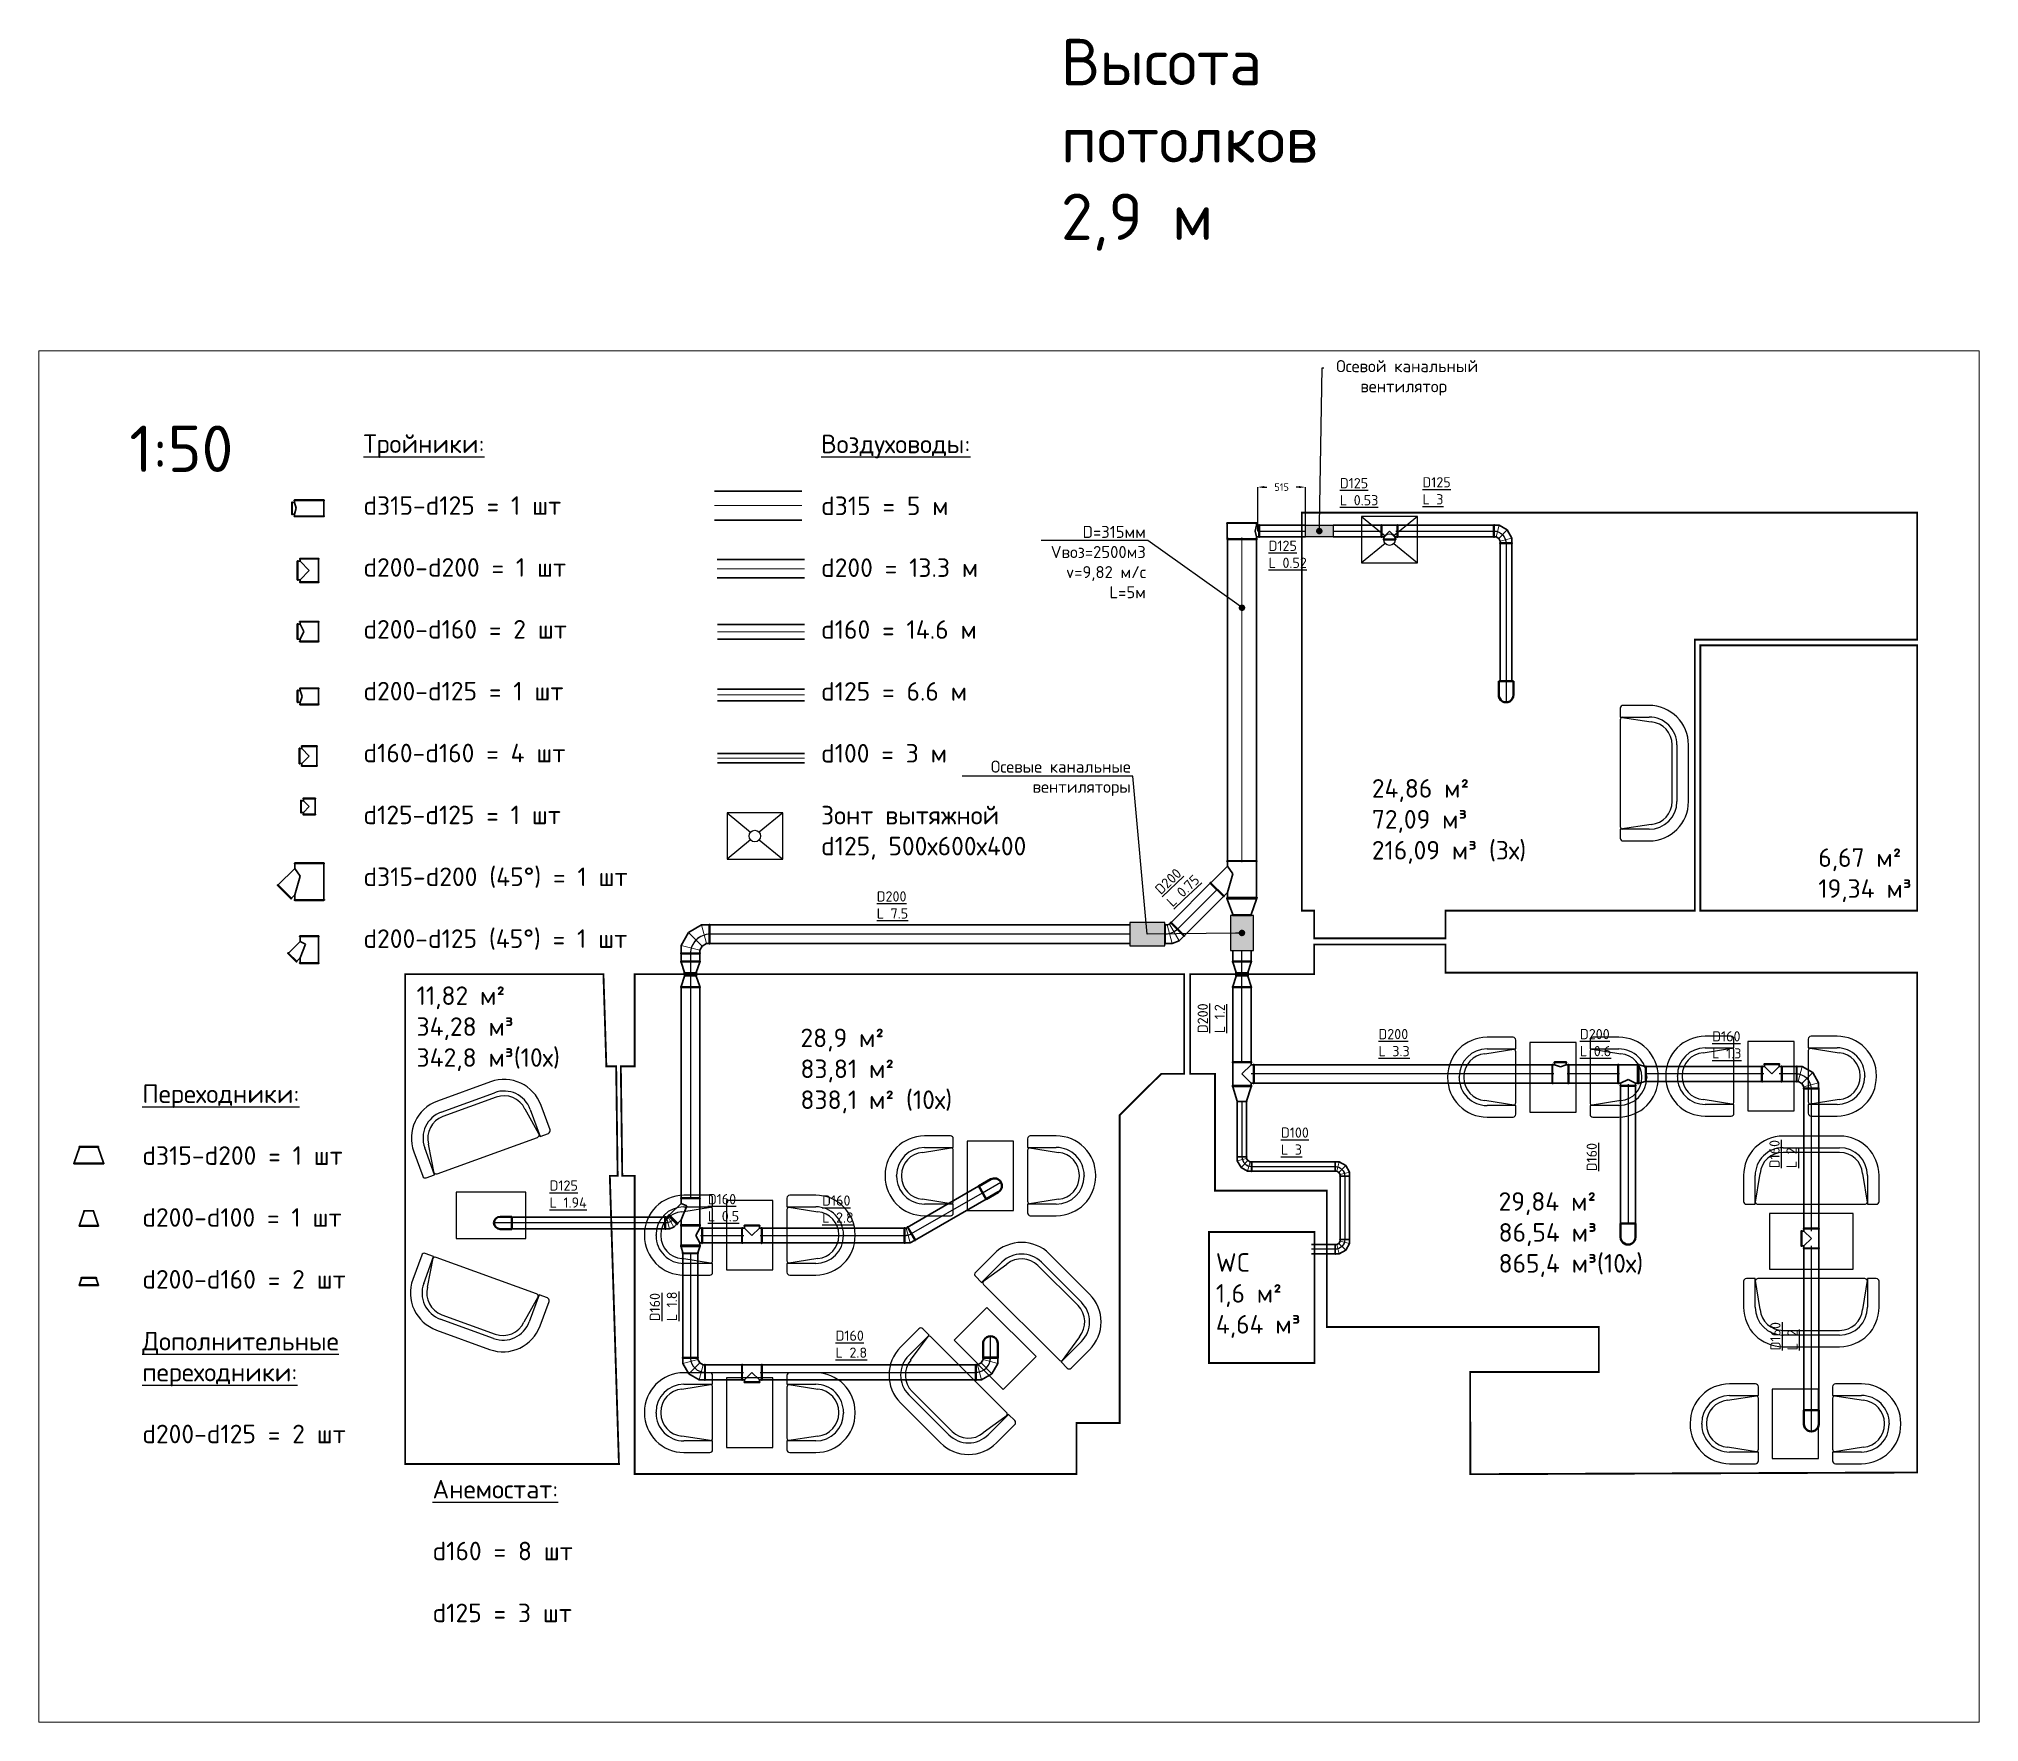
# Paper-space layout 'Вытяжка' of a CAD drawing. Header units: metres. Extents: x 0 to 418, y 0 to 363.
# The model-space entities are those that its viewports show. They can reach past a viewport. Long polylines and large blocks are cut down to what shows.
import ezdxf
from ezdxf import colors
from ezdxf.entities.mleader import LeaderData, LeaderLine
from ezdxf.math import Vec2, Vec3

# ---------------------------------------------------------------- set-up
doc = ezdxf.new("R2010")
doc.units = ezdxf.units.M
doc.linetypes.add('CENTER', pattern=[2, 1.25, -0.25, 0.25, -0.25])
for name, color, linetype, lineweight in [('Fasonina KRUGLIE', 152, 'Continuous', 9), ('OV', 7, 'Continuous', 9), ('Вытяжка', 152, 'Continuous', 50)]:
    doc.layers.add(name, color=color, linetype=linetype, lineweight=lineweight)
for name, color, linetype in [('RV_Мягкая мебель', 7, 'Continuous'), ('RV_Пвышенные', 65, 'Continuous'), ('RV_Размеры', 7, 'Continuous'), ('RV_Столы', 7, 'Continuous'), ('Стены', 252, 'Continuous')]:
    doc.layers.add(name, color=color, linetype=linetype)
doc.styles.add('Роман', font='isocpeur.ttf', dxfattribs={"height": 80})
doc.dimstyles.new('Роман', dxfattribs={"dimtxt": 130, "dimasz": 100, "dimexe": 0.18, "dimexo": 0.0625, "dimgap": 100, "dimtad": 0, "dimtih": 1, "dimtoh": 1, "dimdec": 0, "dimzin": 0, "dimdsep": 46, "dimtxsty": 'Роман', "dimcen": 0.09, "dimadec": 0, "dimazin": 0, "dimtfac": 1, "dimtdec": 0, "dimtofl": 0, "dimtmove": 0, "dimatfit": 3, "dimfxl": 1, "dimtolj": 1, "dimtzin": 0, "dimarcsym": 0})

psp = doc.layouts.new('Вытяжка')

# ---------------------------------------------------------------- texts
at = {"char_height": 10, "attachment_point": 1, "style": 'Роман'}
for s, insert in [('Высота потолков 2,9 м', (220.26, 362.86)), ('1:50', (19.52, 279.5))]:
    psp.add_mtext_dynamic_manual_height_columns(s, width=71.6157, gutter_width=650, heights=[0], dxfattribs=dict(at, insert=insert))

msp = doc.modelspace()

# ---------------------------------------------------------------- texts
at = {"layer": 'RV_Пвышенные', "color": 0, "char_height": 200, "attachment_point": 1, "style": 'Роман'}
for s, width, insert in [('{\\fISOCPEUR|b1|i0|c204|p34;\\LТройники:\\P}\\Pd315-d125 = 1 шт\\P\\Pd200-d200 = 1 шт\\P\\Pd200-d160 = 2 шт\\P\\Pd200-d125 = 1 шт\\P\\Pd160-d160 = 4 шт\\P\\Pd125-d125 = 1 шт\\P\\Pd315-d200 (45%%D) = 1 шт\\P\\Pd200-d125 (45%%D) = 1 шт', 3305.311885, (1044.8633, -20507.6681)), ('{\\fISOCPEUR|b1|i0|c204|p34;\\LВоздуховоды:\\P}\\Pd315 = 5 м\\P\\Pd200 = 13.3 м\\P\\Pd160 = 14.6 м\\P\\Pd125 = 6.6 м\\P\\Pd100 = 3 м\\P\\PЗонт вытяжной\\Pd125, 500х600х400', 2713.546817, (5975.6003, -20510.3588)), ('24,86 м²\\P72,09 м³\\P216,09 м³ (3х)', 1981.252638, (11909.7152, -24222.5647)), ('6,67 м²\\P19,34 м³', 966.584205, (16719.6894, -24969.0126)), ('11,82 м²\\P34,28 м³\\P342,8 м³(10х)', 1636.940686, (1617.5542, -26456.7017)), ('28,9 м²\\P83,81 м²\\P838,1 м² (10х)', 1859.954247, (5753.6624, -26911.4829)), ('{\\fISOCPEUR|b1|i0|c204|p34;\\LПереходники:\\P}\\Pd315-d200 = 1 шт\\P\\Pd200-d100 = 1 шт\\P\\Pd200-d160 = 2 шт\\P\\P{\\LДополнительные переходники:\\P}\\Pd200-d125 = 2 шт', 3305.311885, (-1337.3802, -27513.2718)), ('29,84 м²\\P86,54 м³\\P865,4 м³(10х)', 1740.820619, (13275.1458, -28675.0036)), ('WC\\P1,6 м²\\P4,64 м³', 1008.888809, (10228.9597, -29332.0526)), ('{\\fISOCPEUR|b1|i0|c204|p34;\\LАнемостат:\\P}\\Pd160 = 8 шт\\P\\Pd125 = 3 шт', 3305.311885, (1789.2555, -31775.5623))]:
    msp.add_mtext_dynamic_manual_height_columns(s, width=width, gutter_width=500, heights=[0], dxfattribs=dict(at, insert=insert))
at = {"layer": 'RV_Пвышенные', "color": 155, "true_color": 0x2c72b5, "char_height": 110, "attachment_point": 1, "style": 'Роман'}
for s, insert in [('{\\fISOCPEUR|b1|i0|c204|p34;\\LD125\\PL 0.53}', (11565.0549, -20978.268)), ('{\\fISOCPEUR|b1|i0|c204|p34;\\LD125\\PL 3}', (12454.6837, -20968.6009)), ('{\\fISOCPEUR|b1|i0|c204|p34;\\LD200\\PL 7.5}', (6575.228, -25432.3205)), ('{\\fISOCPEUR|b1|i0|c204|p34;\\LD200\\PL 3.3}', (11980.9316, -26916.1073)), ('{\\fISOCPEUR|b1|i0|c204|p34;\\LD200\\PL 0.6}', (14151.5807, -26916.1073)), ('{\\fISOCPEUR|b1|i0|c204|p34;\\LD160\\PL 1.3}', (15577.0036, -26940.0056)), ('{\\fISOCPEUR|b1|i0|c204|p34;\\LD100\\PL 3}', (10930.6165, -27977.2157)), ('{\\fISOCPEUR|b1|i0|c204|p34;\\LD125\\PL 1.94}', (3050.687, -28548.1125)), ('{\\fISOCPEUR|b1|i0|c204|p34;\\LD160\\PL 0.5}', (4756.0507, -28695.1076)), ('{\\fISOCPEUR|b1|i0|c204|p34;\\LD160\\PL 2.8}', (5987.4516, -28709.8682)), ('{\\fISOCPEUR|b1|i0|c204|p34;\\LD160\\PL 2.8}', (6131.977, -30166.0828))]:
    msp.add_mtext_dynamic_manual_height_columns(s, width=2713.546817, gutter_width=500, heights=[0], dxfattribs=dict(at, insert=insert))
for s, insert, rotation in [('{\\fISOCPEUR|b1|i0|c204|p34;\\LD200\\PL 0.75}', (9560.6286, -25394.2819), 43.36002945), ('{\\fISOCPEUR|b1|i0|c204|p34;\\LD200\\PL 1.2}', (10032.6978, -26960.3245), 90), ('{\\fISOCPEUR|b1|i0|c204|p34;\\LD160}', (14224.0324, -28448.8973), 90), ('{\\fISOCPEUR|b1|i0|c204|p34;\\LD160\\PL 2}', (16192.9599, -28416.6161), 90), ('{\\fISOCPEUR|b1|i0|c204|p34;\\LD160\\PL 1.8}', (4129.8434, -30065.7102), 90), ('{\\fISOCPEUR|b1|i0|c204|p34;\\LD160\\PL 2}', (16202.9552, -30379.3443), 90)]:
    msp.add_mtext_dynamic_manual_height_columns(s, width=2713.546817, gutter_width=500, heights=[0], dxfattribs=dict(at, insert=insert, rotation=rotation))

# ---------------------------------------------------------------- blocks, each defined once
blk = doc.blocks.new('*U694')
at = {"layer": 'RV_Мягкая мебель'}
for p, q in [((-730, -180), (-730, -460)), ((-605, -150), (-700, -150)), ((-553, -483), (-605, -150)), ((-605, -460), (-605, -150)), ((605, -150), (553, -483)), ((700, -150), (605, -150)), ((605, -150), (605, -460)), ((730, -460), (730, -180)), ((305, -760), (-305, -760)), ((-305, -885), (305, -885))]:
    blk.add_line(p, q, dxfattribs=at)
blk.add_lwpolyline([(603, -170, 0.315615), (575, -150), (-575, -150, 0.315615), (-603, -170)], format="xyb", dxfattribs=at)
at = {"layer": 'RV_Мягкая мебель', "flags": 128}
blk.add_lwpolyline([(-305, -709), (305, -709)], dxfattribs=at)
at = {"layer": 'RV_Мягкая мебель'}
for centre, radius, start, end in [((-700, -180), 30, 90, 180), ((700, -180), 30, 0, 90), ((-305, -460), 425, 180, 270), ((-305, -460), 300, 180, 270), ((-305, -460), 249, 185.1944, 270), ((305, -460), 425, 270, 0), ((305, -460), 300, 270, 0), ((305, -460), 249, 270, 354.8056)]:
    blk.add_arc(centre, radius, start, end, dxfattribs=at)
blk = doc.blocks.new('*U693')
at = {"layer": 'RV_Мягкая мебель'}
for p, q in [((-730, -180), (-730, -460)), ((-605, -150), (-700, -150)), ((-553, -483), (-605, -150)), ((-605, -460), (-605, -150)), ((605, -150), (553, -483)), ((700, -150), (605, -150)), ((605, -150), (605, -460)), ((730, -460), (730, -180)), ((305, -760), (-305, -760)), ((-305, -885), (305, -885))]:
    blk.add_line(p, q, dxfattribs=at)
blk.add_lwpolyline([(603, -170, 0.315615), (575, -150), (-575, -150, 0.315615), (-603, -170)], format="xyb", dxfattribs=at)
at = {"layer": 'RV_Мягкая мебель', "flags": 128}
blk.add_lwpolyline([(-305, -709), (305, -709)], dxfattribs=at)
at = {"layer": 'RV_Мягкая мебель'}
for centre, radius, start, end in [((-700, -180), 30, 90, 180), ((700, -180), 30, 0, 90), ((-305, -460), 425, 180, 270), ((-305, -460), 300, 180, 270), ((-305, -460), 249, 185.1944, 270), ((305, -460), 425, 270, 0), ((305, -460), 300, 270, 0), ((305, -460), 249, 270, 354.8056)]:
    blk.add_arc(centre, radius, start, end, dxfattribs=at)
blk = doc.blocks.new('*U664')
blk.add_lwpolyline([(193543, -15027), (194293, -15027), (194293, -14527), (193543, -14527)], close=True)
blk = doc.blocks.new('*U692')
at = {"layer": 'RV_Мягкая мебель'}
for p, q in [((-430, -180), (-430, -460)), ((-305, -150), (-400, -150)), ((-253, -483), (-305, -150)), ((-305, -460), (-305, -150)), ((305, -150), (253, -483)), ((400, -150), (305, -150)), ((305, -150), (305, -460)), ((430, -460), (430, -180)), ((5, -760), (-5, -760)), ((-5, -885), (5, -885))]:
    blk.add_line(p, q, dxfattribs=at)
blk.add_lwpolyline([(303, -170, 0.315615), (275, -150), (-275, -150, 0.315615), (-303, -170)], format="xyb", dxfattribs=at)
at = {"layer": 'RV_Мягкая мебель', "flags": 128}
blk.add_lwpolyline([(-5, -709), (5, -709)], dxfattribs=at)
at = {"layer": 'RV_Мягкая мебель'}
for centre, radius, start, end in [((-400, -180), 30, 90, 180), ((400, -180), 30, 0, 90), ((-5, -460), 425, 180, 270), ((-5, -460), 300, 180, 270), ((-5, -460), 249, 185.1944, 270), ((5, -460), 425, 270, 0), ((5, -460), 300, 270, 0), ((5, -460), 249, 270, 354.8056)]:
    blk.add_arc(centre, radius, start, end, dxfattribs=at)
blk = doc.blocks.new('*U646')
blk.add_lwpolyline([(193543, -15027), (194293, -15027), (194293, -14527), (193543, -14527)], close=True)
blk = doc.blocks.new('*U695')
at = {"layer": 'RV_Мягкая мебель'}
for p, q in [((-730, -180), (-730, -460)), ((-605, -150), (-700, -150)), ((-553, -483), (-605, -150)), ((-605, -460), (-605, -150)), ((605, -150), (553, -483)), ((700, -150), (605, -150)), ((605, -150), (605, -460)), ((730, -460), (730, -180)), ((305, -760), (-305, -760)), ((-305, -885), (305, -885))]:
    blk.add_line(p, q, dxfattribs=at)
blk.add_lwpolyline([(603, -170, 0.315615), (575, -150), (-575, -150, 0.315615), (-603, -170)], format="xyb", dxfattribs=at)
at = {"layer": 'RV_Мягкая мебель', "flags": 128}
blk.add_lwpolyline([(-305, -709), (305, -709)], dxfattribs=at)
at = {"layer": 'RV_Мягкая мебель'}
for centre, radius, start, end in [((-700, -180), 30, 90, 180), ((700, -180), 30, 0, 90), ((-305, -460), 425, 180, 270), ((-305, -460), 300, 180, 270), ((-305, -460), 249, 185.1944, 270), ((305, -460), 425, 270, 0), ((305, -460), 300, 270, 0), ((305, -460), 249, 270, 354.8056)]:
    blk.add_arc(centre, radius, start, end, dxfattribs=at)
blk = doc.blocks.new('*U658')
blk.add_lwpolyline([(193468, -15077), (194368, -15077), (194368, -14477), (193468, -14477)], close=True)
blk = doc.blocks.new('*U696')
at = {"layer": 'RV_Мягкая мебель'}
for p, q in [((-430, -180), (-430, -460)), ((-305, -150), (-400, -150)), ((-253, -483), (-305, -150)), ((-305, -460), (-305, -150)), ((305, -150), (253, -483)), ((400, -150), (305, -150)), ((305, -150), (305, -460)), ((430, -460), (430, -180)), ((5, -760), (-5, -760)), ((-5, -885), (5, -885))]:
    blk.add_line(p, q, dxfattribs=at)
blk.add_lwpolyline([(303, -170, 0.315615), (275, -150), (-275, -150, 0.315615), (-303, -170)], format="xyb", dxfattribs=at)
at = {"layer": 'RV_Мягкая мебель', "flags": 128}
blk.add_lwpolyline([(-5, -709), (5, -709)], dxfattribs=at)
at = {"layer": 'RV_Мягкая мебель'}
for centre, radius, start, end in [((-400, -180), 30, 90, 180), ((400, -180), 30, 0, 90), ((-5, -460), 425, 180, 270), ((-5, -460), 300, 180, 270), ((-5, -460), 249, 185.1944, 270), ((5, -460), 425, 270, 0), ((5, -460), 300, 270, 0), ((5, -460), 249, 270, 354.8056)]:
    blk.add_arc(centre, radius, start, end, dxfattribs=at)
blk = doc.blocks.new('*U661')
blk.add_lwpolyline([(193543, -15027), (194293, -15027), (194293, -14527), (193543, -14527)], close=True)
blk = doc.blocks.new('*D697')
at = {"layer": 'Defpoints', "color": 0, "transparency": 16777216}
for p in [(11195, -21076), (10680, -21549), (11195, -21549)]:
    blk.add_point(p, dxfattribs=at)
at = {"layer": 'RV_Размеры', "color": 0, "lineweight": -2, "transparency": 16777216}
for p, q in [((10680, -21549), (10680, -21076)), ((10750, -21076), (10780, -21076)), ((11125, -21076), (11096, -21076)), ((11195, -21549), (11195, -21076))]:
    blk.add_line(p, q, dxfattribs=at)
at = {"layer": 'RV_Размеры', "color": 0, "transparency": 16777216}
for points in [[(10750, -21064), (10750, -21087), (10680, -21076)], [(11125, -21064), (11125, -21087), (11195, -21076)]]:
    blk.add_solid(points, dxfattribs=at)
at = {"layer": 'RV_Размеры', "color": 0, "transparency": 16777216, "insert": (10938, -21076), "char_height": 80, "attachment_point": 5, "style": 'Роман', "bg_fill": 3, "box_fill_scale": 1.1, "bg_fill_color": 256, "bg_fill_true_color": 13158600, "bg_fill_transparency": 0}
blk.add_mtext('\\A1;515', dxfattribs=at)
blk = doc.blocks.new('*U569')
at = {"lineweight": 35}
for p, q in [((-1175, 157.5), (2325, 157.5)), ((-1175, -157.5), (2325, -157.5))]:
    blk.add_line(p, q, dxfattribs=at)
at = {"layer": 'OV', "linetype": 'CENTER', "ltscale": 200}
blk.add_line((-1175, 0), (2325, 0), dxfattribs=at)
blk = doc.blocks.new('*U570')
at = {"lineweight": 35}
for p, q in [((-2440, 100), (2085, 100)), ((-2440, -100), (2085, -100))]:
    blk.add_line(p, q, dxfattribs=at)
at = {"layer": 'OV', "linetype": 'CENTER', "ltscale": 200}
blk.add_line((-2440, 0), (2085, 0), dxfattribs=at)
blk = doc.blocks.new('_Dot')
at = {"color": 0, "linetype": 'ByBlock', "lineweight": -2}
blk.add_line((-0.5, 0), (-1, 0), dxfattribs=at)
at = {"color": 0, "linetype": 'ByBlock', "const_width": 0.5}
blk.add_lwpolyline([(-0.25, 0, 1), (0.25, 0, 1)], format="xyb", close=True, dxfattribs=at)
blk = doc.blocks.new('*U471')
at = {"layer": 'Fasonina KRUGLIE', "lineweight": 35}
for p, q in [((100, 0), (-100, 0)), ((-100, -10), (-80, -75)), ((80, -85), (-80, -85)), ((100, -10), (80, -75))]:
    blk.add_line(p, q, dxfattribs=at)
at = {"layer": 'Fasonina KRUGLIE', "lineweight": 9}
for p, q in [((100, -10), (-100, -10)), ((80, -75), (-80, -75))]:
    blk.add_line(p, q, dxfattribs=at)
at = {"layer": 'Fasonina KRUGLIE', "lineweight": 35}
for centre, start, end in [((100, -5), 270, 90), ((-100, -5), 90, 270), ((-80, -80), 90, 270), ((80, -80), 270, 90)]:
    blk.add_arc(centre, 5, start, end, dxfattribs=at)
blk = doc.blocks.new('*U453')
at = {"layer": 'Fasonina KRUGLIE', "lineweight": 35}
for p, q in [((-158, 0), (157, 0)), ((-100, -178), (-158, -10)), ((100, -188), (-100, -188)), ((157, -10), (100, -178))]:
    blk.add_line(p, q, dxfattribs=at)
at = {"layer": 'Fasonina KRUGLIE', "lineweight": 9}
for p, q in [((-158, -10), (157, -10)), ((100, -178), (-100, -178))]:
    blk.add_line(p, q, dxfattribs=at)
at = {"layer": 'Fasonina KRUGLIE', "lineweight": 35}
for centre, start, end in [((157, -5), 270, 90), ((-158, -5), 90, 270), ((-100, -183), 90, 270), ((100, -183), 270, 90)]:
    blk.add_arc(centre, 5, start, end, dxfattribs=at)
blk = doc.blocks.new('КТР2_45_315_200')
at = {"layer": 'Fasonina KRUGLIE', "lineweight": 35}
for p, q in [((237, 334), (60, 157)), ((385, 200), (244, 341)), ((0, -158), (0, 157)), ((10, 157), (60, 157)), ((60, 157), (141, 98)), ((141, 98), (343, 157)), ((378, 193), (343, 157)), ((343, 157), (393, 157)), ((403, -158), (403, 157)), ((10, -158), (393, -158))]:
    blk.add_line(p, q, dxfattribs=at)
at = {"layer": 'Fasonina KRUGLIE', "lineweight": 9}
for p, q in [((378, 193), (237, 334)), ((10, -158), (10, 157)), ((393, -158), (393, 157))]:
    blk.add_line(p, q, dxfattribs=at)
at = {"layer": 'Fasonina KRUGLIE', "lineweight": 35}
for centre, start, end in [((240, 338), 45, 225), ((5, 157), 360, 180), ((382, 196), 225, 45), ((398, 157), 0, 180), ((5, -158), 180, 360), ((398, -158), 180, 0)]:
    blk.add_arc(centre, 5, start, end, dxfattribs=at)
blk = doc.blocks.new('*U452')
at = {"layer": 'Fasonina KRUGLIE', "linetype": 'Continuous', "lineweight": 9, "rotation": 270}
blk.add_blockref('КТР2_45_315_200', (0, 0), dxfattribs=at)
blk = doc.blocks.new('*U601')
at = {"lineweight": 35}
for p, q in [((-100, -120), (-20, 20)), ((-20, 20), (120, 100)), ((200, 100), (120, 100)), ((210, -100), (210, 100)), ((-100, -200), (-100, -120)), ((127, -127), (100, -173)), ((100, -200), (100, -173)), ((173, -100), (127, -127)), ((200, -100), (173, -100)), ((100, -210), (-100, -210))]:
    blk.add_line(p, q, dxfattribs=at)
for p, q in [((127, -127), (-20, 20)), ((173, -100), (120, 100)), ((200, -100), (200, 100)), ((100, -173), (-100, -120)), ((100, -200), (-100, -200))]:
    blk.add_line(p, q)
for centre, start, end in [((205, 100), 360, 180), ((-100, -205), 90, 270), ((100, -205), 270, 90), ((205, -100), 180, 360)]:
    blk.add_arc(centre, 5, start, end, dxfattribs=at)
at = {"linetype": 'CENTER', "lineweight": 9, "ltscale": 30}
blk.add_arc((210, -210), 210, 90, 180, dxfattribs=at)
blk = doc.blocks.new('*U701')
at = {"lineweight": 35}
for p, q in [((240, 100), (2515, 100)), ((240, -100), (2515, -100))]:
    blk.add_line(p, q, dxfattribs=at)
at = {"layer": 'OV', "linetype": 'CENTER', "ltscale": 200}
blk.add_line((240, 0), (2515, 0), dxfattribs=at)
blk = doc.blocks.new('*U572')
at = {"lineweight": 35}
for p, q in [((-70, 80), (395, 80)), ((-70, -80), (395, -80))]:
    blk.add_line(p, q, dxfattribs=at)
at = {"layer": 'OV', "linetype": 'CENTER', "ltscale": 200}
blk.add_line((-70, 0), (395, 0), dxfattribs=at)
blk = doc.blocks.new('*U576')
at = {"lineweight": 35}
for p, q in [((-225, 80), (185, 80)), ((-225, -80), (185, -80))]:
    blk.add_line(p, q, dxfattribs=at)
at = {"layer": 'OV', "linetype": 'CENTER', "ltscale": 200}
blk.add_line((-225, 0), (185, 0), dxfattribs=at)
blk = doc.blocks.new('*U573')
at = {"lineweight": 35}
for p, q in [((1375, 80), (2505, 80)), ((1375, -80), (2505, -80))]:
    blk.add_line(p, q, dxfattribs=at)
at = {"layer": 'OV', "linetype": 'CENTER', "ltscale": 200}
blk.add_line((1375, 0), (2505, 0), dxfattribs=at)
blk = doc.blocks.new('КТР2_45_200_125')
at = {"layer": 'Fasonina KRUGLIE', "lineweight": 35}
for p, q in [((184, 224), (60, 100)), ((279, 142), (191, 231)), ((0, 100), (0, -100)), ((10, 100), (60, 100)), ((60, 100), (88, 40)), ((88, 40), (237, 100)), ((272, 135), (237, 100)), ((237, 100), (287, 100)), ((297, 100), (297, -100)), ((287, -100), (10, -100))]:
    blk.add_line(p, q, dxfattribs=at)
at = {"layer": 'Fasonina KRUGLIE', "lineweight": 9}
for p, q in [((272, 135), (184, 224)), ((10, -100), (10, 100)), ((287, 100), (287, -100))]:
    blk.add_line(p, q, dxfattribs=at)
at = {"layer": 'Fasonina KRUGLIE', "lineweight": 35}
for centre, start, end in [((187, 227), 45, 225), ((5, 100), 360, 180), ((276, 139), 225, 45), ((292, 100), 360, 180), ((5, -100), 180, 0), ((292, -100), 180, 360)]:
    blk.add_arc(centre, 5, start, end, dxfattribs=at)
blk = doc.blocks.new('*U455')
at = {"layer": 'Fasonina KRUGLIE', "linetype": 'Continuous', "lineweight": 9, "rotation": 270}
blk.add_blockref('КТР2_45_200_125', (0, 0), dxfattribs=at)
blk = doc.blocks.new('*U574')
at = {"lineweight": 35}
for p, q in [((-1220, 62.5), (430, 62.5)), ((-1220, -62.5), (430, -62.5))]:
    blk.add_line(p, q, dxfattribs=at)
at = {"layer": 'OV', "linetype": 'CENTER', "ltscale": 200}
blk.add_line((-1220, 0), (430, 0), dxfattribs=at)
blk = doc.blocks.new('КТР1_200_160')
at = {"layer": 'Fasonina KRUGLIE', "lineweight": 35}
for p, q in [((0, 100), (0, -100)), ((10, 100), (30, 100)), ((30, 130), (190, 130)), ((30, 120), (30, 100)), ((110, 60), (30, 100)), ((110, 60), (190, 100)), ((190, 120), (190, 100)), ((190, 100), (210, 100)), ((220, 100), (220, -100)), ((10, -100), (210, -100))]:
    blk.add_line(p, q, dxfattribs=at)
at = {"layer": 'Fasonina KRUGLIE', "lineweight": 9}
for p, q in [((10, -100), (10, 100)), ((30, 120), (190, 120)), ((210, -100), (210, 100))]:
    blk.add_line(p, q, dxfattribs=at)
at = {"layer": 'Fasonina KRUGLIE', "lineweight": 35}
for centre, start, end in [((5, 100), 359.9957, 180), ((30, 125), 90, 270), ((190, 125), 270, 90), ((215, 100), 0, 180.0043), ((5, -100), 180, 0), ((215, -100), 180, 0)]:
    blk.add_arc(centre, 5, start, end, dxfattribs=at)
blk = doc.blocks.new('*U460')
at = {"layer": 'Fasonina KRUGLIE', "linetype": 'Continuous', "lineweight": 9, "rotation": 269.999975997645}
blk.add_blockref('КТР1_200_160', (0, 0), dxfattribs=at)
blk = doc.blocks.new('*U703')
at = {"lineweight": 35}
for p, q in [((1710, 100), (2525, 100)), ((1710, -100), (2525, -100))]:
    blk.add_line(p, q, dxfattribs=at)
at = {"layer": 'OV', "linetype": 'CENTER', "ltscale": 200}
blk.add_line((1710, 0), (2525, 0), dxfattribs=at)
blk = doc.blocks.new('*U602')
at = {"lineweight": 35}
for p, q in [((80, 160), (-80, 160)), ((-80, 150), (-80, 96)), ((-16, -16), (-80, 96)), ((80, 150), (80, 139)), ((101, 101), (80, 139)), ((139, 80), (101, 101)), ((150, 80), (139, 80)), ((160, 80), (160, -80)), ((96, -80), (-16, -16)), ((150, -80), (96, -80))]:
    blk.add_line(p, q, dxfattribs=at)
for p, q in [((80, 150), (-80, 150)), ((80, 139), (-80, 96)), ((101, 101), (-16, -16)), ((139, 80), (96, -80)), ((150, 80), (150, -80))]:
    blk.add_line(p, q)
for centre, start, end in [((-80, 155), 90, 270), ((80, 155), 270, 90), ((155, 80), 360, 180), ((155, -80), 180, 360)]:
    blk.add_arc(centre, 5, start, end, dxfattribs=at)
at = {"linetype": 'CENTER', "lineweight": 9, "ltscale": 50}
blk.add_arc((160, 160), 160, 180, 270, dxfattribs=at)
blk = doc.blocks.new('КТР1_200_200')
at = {"layer": 'Fasonina KRUGLIE', "lineweight": 35}
for p, q in [((0, 100), (0, -100)), ((10, 100), (30, 100)), ((230, 130), (30, 130)), ((30, 120), (30, 100)), ((30, 100), (130, 0)), ((130, 0), (230, 100)), ((230, 120), (230, 100)), ((230, 100), (250, 100)), ((260, 100), (260, -100)), ((10, -100), (250, -100))]:
    blk.add_line(p, q, dxfattribs=at)
at = {"layer": 'Fasonina KRUGLIE', "lineweight": 9}
for p, q in [((10, 100), (10, -100)), ((230, 120), (30, 120)), ((250, 100), (250, -100))]:
    blk.add_line(p, q, dxfattribs=at)
at = {"layer": 'Fasonina KRUGLIE', "lineweight": 35}
for centre, start, end in [((5, 100), 360, 180), ((30, 125), 90, 270), ((230, 125), 270, 90), ((255, 100), 360, 180), ((5, -100), 180, 360), ((255, -100), 180, 360)]:
    blk.add_arc(centre, 5, start, end, dxfattribs=at)
blk = doc.blocks.new('*U472')
at = {"layer": 'Fasonina KRUGLIE', "linetype": 'Continuous', "lineweight": 9, "rotation": 269.999975997645}
blk.add_blockref('КТР1_200_200', (0, 0), dxfattribs=at)
blk = doc.blocks.new('*U461')
at = {"layer": 'Fasonina KRUGLIE', "lineweight": 35}
for p, q in [((100, 0), (-100, 0)), ((-50, -162), (-100, -10)), ((-50, -167), (50, -167)), ((100, -10), (50, -162))]:
    blk.add_line(p, q, dxfattribs=at)
at = {"layer": 'Fasonina KRUGLIE', "lineweight": 9}
for p, q in [((100, -10), (-100, -10)), ((-50, -162), (50, -162))]:
    blk.add_line(p, q, dxfattribs=at)
at = {"layer": 'Fasonina KRUGLIE', "lineweight": 35}
for centre, radius, start, end in [((100, -5), 5, 270, 90), ((-100, -5), 5, 90, 270), ((-50, -165), 2.5, 90, 270), ((50, -165), 2.5, 270, 89.9886)]:
    blk.add_arc(centre, radius, start, end, dxfattribs=at)
blk = doc.blocks.new('*U577')
at = {"lineweight": 35}
for p, q in [((-2470, 100), (790, 100)), ((-2470, -100), (790, -100))]:
    blk.add_line(p, q, dxfattribs=at)
at = {"layer": 'OV', "linetype": 'CENTER', "ltscale": 200}
blk.add_line((-2470, 0), (790, 0), dxfattribs=at)
blk = doc.blocks.new('*U578')
at = {"lineweight": 35}
for p, q in [((-2175, 80), (-630, 80)), ((-2175, -80), (-630, -80))]:
    blk.add_line(p, q, dxfattribs=at)
at = {"layer": 'OV', "linetype": 'CENTER', "ltscale": 200}
blk.add_line((-2175, 0), (-630, 0), dxfattribs=at)
blk = doc.blocks.new('*U603')
at = {"lineweight": 35}
for p, q in [((50, 105), (-50, 105)), ((-50, 100), (-50, 60)), ((-10, -10), (-50, 60)), ((50, 100), (50, 87)), ((50, 87), (63, 63)), ((63, 63), (87, 50)), ((100, 50), (87, 50)), ((105, 50), (105, -50)), ((60, -50), (-10, -10)), ((100, -50), (60, -50))]:
    blk.add_line(p, q, dxfattribs=at)
for p, q in [((50, 100), (-50, 100)), ((50, 87), (-50, 60)), ((63, 63), (-10, -10)), ((87, 50), (60, -50)), ((100, 50), (100, -50))]:
    blk.add_line(p, q)
for centre, start, end in [((-50, 102), 90.0003, 270.0003), ((50, 102), 270.0003, 90.0003), ((102, 50), 0.0003, 180.0003), ((102, -50), 180.0003, 0.0003)]:
    blk.add_arc(centre, 2.5, start, end, dxfattribs=at)
at = {"linetype": 'CENTER', "lineweight": 9, "ltscale": 50}
blk.add_arc((105, 105), 105, 180.0003, 270.0003, dxfattribs=at)
blk = doc.blocks.new('*U579')
at = {"lineweight": 35}
for p, q in [((-410, 100), (155, 100)), ((-410, -100), (155, -100))]:
    blk.add_line(p, q, dxfattribs=at)
at = {"layer": 'OV', "linetype": 'CENTER', "ltscale": 200}
blk.add_line((-410, 0), (155, 0), dxfattribs=at)
blk = doc.blocks.new('*U580')
at = {"lineweight": 35}
for p, q in [((-1230, 80), (-1035, 80)), ((-1230, -80), (-1035, -80))]:
    blk.add_line(p, q, dxfattribs=at)
at = {"layer": 'OV', "linetype": 'CENTER', "ltscale": 200}
blk.add_line((-1230, 0), (-1035, 0), dxfattribs=at)
blk = doc.blocks.new('*U581')
at = {"lineweight": 35}
for p, q in [((-2195, 80), (-425, 80)), ((-2195, -80), (-425, -80))]:
    blk.add_line(p, q, dxfattribs=at)
at = {"layer": 'OV', "linetype": 'CENTER', "ltscale": 200}
blk.add_line((-2195, 0), (-425, 0), dxfattribs=at)
blk = doc.blocks.new('*U604')
at = {"lineweight": 35}
for p, q in [((-105, -50), (-105, 50)), ((-100, 50), (-60, 50)), ((-60, 50), (10, 10)), ((10, 10), (50, -60)), ((-100, -50), (-87, -50)), ((-63, -63), (-87, -50)), ((-50, -87), (-63, -63)), ((-50, -100), (-50, -87)), ((-50, -105), (50, -105)), ((50, -100), (50, -60))]:
    blk.add_line(p, q, dxfattribs=at)
for p, q in [((-100, -50), (-100, 50)), ((-87, -50), (-60, 50)), ((-63, -63), (10, 10)), ((-50, -87), (50, -60)), ((-50, -100), (50, -100))]:
    blk.add_line(p, q)
for centre, start, end in [((-102, 50), 360, 180), ((-102, -50), 180, 360), ((-50, -102), 90, 270), ((50, -102), 270, 90)]:
    blk.add_arc(centre, 2.5, start, end, dxfattribs=at)
at = {"linetype": 'CENTER', "lineweight": 9, "ltscale": 50}
blk.add_arc((-105, -105), 105, 0, 90, dxfattribs=at)
blk = doc.blocks.new('*U605')
at = {"lineweight": 35}
for p, q in [((-105, 50), (-105, -50)), ((-100, 50), (-87, 50)), ((-87, 50), (-63, 63)), ((-63, 63), (-50, 87)), ((-50, 105), (50, 105)), ((-50, 100), (-50, 87)), ((50, 60), (10, -10)), ((50, 100), (50, 60)), ((-100, -50), (-60, -50)), ((10, -10), (-60, -50))]:
    blk.add_line(p, q, dxfattribs=at)
for p, q in [((-100, 50), (-100, -50)), ((-87, 50), (-60, -50)), ((-63, 63), (10, -10)), ((-50, 100), (50, 100)), ((-50, 87), (50, 60))]:
    blk.add_line(p, q)
at = {"linetype": 'CENTER', "lineweight": 9, "ltscale": 50}
blk.add_arc((-105, 105), 105, 270, 0, dxfattribs=at)
at = {"lineweight": 35}
for centre, start, end in [((-102, 50), 360, 180), ((-50, 102), 90, 270), ((50, 102), 270, 90), ((-102, -50), 180, 360)]:
    blk.add_arc(centre, 2.5, start, end, dxfattribs=at)
blk = doc.blocks.new('*U582')
at = {"lineweight": 35}
for p, q in [((2260, 50), (2865, 50)), ((2260, -50), (2865, -50))]:
    blk.add_line(p, q, dxfattribs=at)
at = {"layer": 'OV', "linetype": 'CENTER', "ltscale": 200}
blk.add_line((2260, 0), (2865, 0), dxfattribs=at)
blk = doc.blocks.new('*U583')
at = {"lineweight": 35}
for p, q in [((2190, 50), (2880, 50)), ((2190, -50), (2880, -50))]:
    blk.add_line(p, q, dxfattribs=at)
at = {"layer": 'OV', "linetype": 'CENTER', "ltscale": 200}
blk.add_line((2190, 0), (2880, 0), dxfattribs=at)
blk = doc.blocks.new('*U584')
at = {"lineweight": 35}
for p, q in [((-435, 50), (475, 50)), ((-435, -50), (475, -50))]:
    blk.add_line(p, q, dxfattribs=at)
at = {"layer": 'OV', "linetype": 'CENTER', "ltscale": 200}
blk.add_line((-435, 0), (475, 0), dxfattribs=at)
blk = doc.blocks.new('*U585')
at = {"lineweight": 35}
for p, q in [((220, 50), (480, 50)), ((220, -50), (480, -50))]:
    blk.add_line(p, q, dxfattribs=at)
at = {"layer": 'OV', "linetype": 'CENTER', "ltscale": 200}
blk.add_line((220, 0), (480, 0), dxfattribs=at)
blk = doc.blocks.new('*U606')
at = {"lineweight": 35}
for p, q in [((-160, -80), (-160, 80)), ((-150, 80), (-96, 80)), ((-96, 80), (16, 16)), ((16, 16), (80, -96)), ((-150, -80), (-139, -80)), ((-139, -80), (-101, -101)), ((-101, -101), (-80, -139)), ((-80, -150), (-80, -139)), ((-80, -160), (80, -160)), ((80, -150), (80, -96))]:
    blk.add_line(p, q, dxfattribs=at)
for p, q in [((-150, -80), (-150, 80)), ((-139, -80), (-96, 80)), ((-101, -101), (16, 16)), ((-80, -139), (80, -96)), ((-80, -150), (80, -150))]:
    blk.add_line(p, q)
for centre, start, end in [((-155, 80), 360, 180), ((-155, -80), 180, 360), ((-80, -155), 90, 270), ((80, -155), 270, 90)]:
    blk.add_arc(centre, 5, start, end, dxfattribs=at)
at = {"linetype": 'CENTER', "lineweight": 9, "ltscale": 50}
blk.add_arc((-160, -160), 160, 0, 90, dxfattribs=at)
blk = doc.blocks.new('КТР1_315_125')
at = {"layer": 'Fasonina KRUGLIE', "lineweight": 35}
for p, q in [((0, -158), (0, 158)), ((10, 158), (28, 158)), ((28, 190), (152, 190)), ((28, 190), (152, 190)), ((28, 180), (28, 158)), ((28, 158), (90, 142)), ((90, 142), (152, 158)), ((152, 180), (152, 158)), ((152, 158), (170, 158)), ((180, 158), (180, 158)), ((180, -157), (180, 158)), ((10, -158), (170, -158)), ((180, -158), (180, -158))]:
    blk.add_line(p, q, dxfattribs=at)
at = {"layer": 'Fasonina KRUGLIE', "lineweight": 9}
for p, q in [((10, -158), (10, 158)), ((28, 180), (152, 180)), ((170, -157), (170, 158))]:
    blk.add_line(p, q, dxfattribs=at)
at = {"layer": 'Fasonina KRUGLIE', "lineweight": 35}
for centre, start, end in [((5, 158), 360, 180), ((28, 185), 90, 270), ((152, 185), 270, 90), ((175, 158), 360, 180), ((5, -158), 180, 360), ((175, -157), 180, 360)]:
    blk.add_arc(centre, 5, start, end, dxfattribs=at)
blk = doc.blocks.new('*U469')
at = {"layer": 'Fasonina KRUGLIE', "linetype": 'Continuous', "lineweight": 9, "rotation": 269.999975997645}
blk.add_blockref('КТР1_315_125', (0, 0), dxfattribs=at)
blk = doc.blocks.new('*U586')
at = {"lineweight": 35}
for p, q in [((-950, 62.5), (100, 62.5)), ((-950, -62.5), (100, -62.5))]:
    blk.add_line(p, q, dxfattribs=at)
at = {"layer": 'OV', "linetype": 'CENTER', "ltscale": 200}
blk.add_line((-950, 0), (100, 0), dxfattribs=at)
blk = doc.blocks.new('*U587')
at = {"lineweight": 35}
for p, q in [((-990, 62.5), (510, 62.5)), ((-990, -62.5), (510, -62.5))]:
    blk.add_line(p, q, dxfattribs=at)
at = {"layer": 'OV', "linetype": 'CENTER', "ltscale": 200}
blk.add_line((-990, 0), (510, 0), dxfattribs=at)
blk = doc.blocks.new('*U607')
at = {"lineweight": 35}
for p, q in [((-135, -63), (-135, 62)), ((-125, 62), (-75, 62)), ((12, 12), (-75, 62)), ((62, -75), (12, 12)), ((-125, -63), (-108, -63)), ((-108, -63), (-79, -79)), ((-79, -79), (-63, -108)), ((-63, -125), (-63, -108)), ((-63, -135), (62, -135)), ((62, -125), (62, -75))]:
    blk.add_line(p, q, dxfattribs=at)
for p, q in [((-125, -63), (-125, 62)), ((-108, -63), (-75, 62)), ((-79, -79), (12, 12)), ((-63, -108), (62, -75)), ((-63, -125), (62, -125))]:
    blk.add_line(p, q)
for centre, start, end in [((-130, 62), 0, 180), ((-130, -63), 180, 0), ((-63, -130), 90, 270), ((62, -130), 270, 90)]:
    blk.add_arc(centre, 5, start, end, dxfattribs=at)
at = {"linetype": 'CENTER', "lineweight": 9, "ltscale": 50}
blk.add_arc((-135, -135), 135, 359.9999, 90.0002, dxfattribs=at)
blk = doc.blocks.new('*U470')
at = {"layer": 'Fasonina KRUGLIE', "lineweight": 35}
for p, q in [((-52, -63), (-52, 63)), ((-2, 63), (-42, 63)), ((-8, -80), (80, 8)), ((-2, 63), (45, 44)), ((73, 15), (45, 44)), ((-36, -63), (-42, -63)), ((-36, -63), (-20, -68)), ((-15, -73), (-20, -68))]:
    blk.add_line(p, q, dxfattribs=at)
at = {"layer": 'Fasonina KRUGLIE', "lineweight": 9}
for p, q in [((-42, -63), (-42, 63)), ((-36, -63), (-2, 63)), ((-20, -68), (45, 44)), ((-15, -73), (73, 15))]:
    blk.add_line(p, q, dxfattribs=at)
at = {"layer": 'Fasonina KRUGLIE', "lineweight": 35}
for centre, start, end in [((-47, 63), 360, 180), ((77, 12), 315, 135), ((-47, -63), 180, 360), ((-12, -77), 135, 315)]:
    blk.add_arc(centre, 5, start, end, dxfattribs=at)
at = {"layer": 'Fasonina KRUGLIE', "color": 7, "linetype": 'CENTER', "lineweight": 9, "ltscale": 30}
blk.add_arc((-50, -120), 120, 44.5736, 91.2143, dxfattribs=at)
blk = doc.blocks.new('*U475')
at = {"layer": 'Fasonina KRUGLIE', "linetype": 'Continuous', "lineweight": 9}
blk.add_blockref('КТР1_200_160', (0, 0), dxfattribs=at)
blk = doc.blocks.new('*U476')
at = {"layer": 'Fasonina KRUGLIE', "lineweight": 35}
for p, q in [((0, 100), (0, -100)), ((10, 100), (75, 80)), ((85, 80), (85, -80)), ((10, -100), (75, -80))]:
    blk.add_line(p, q, dxfattribs=at)
at = {"layer": 'Fasonina KRUGLIE', "lineweight": 9}
for p, q in [((10, 100), (10, -100)), ((75, 80), (75, -80))]:
    blk.add_line(p, q, dxfattribs=at)
at = {"layer": 'Fasonina KRUGLIE', "lineweight": 35}
for centre, start, end in [((5, 100), 360, 180), ((80, 80), 0, 180), ((5, -100), 180, 360), ((80, -80), 180, 0)]:
    blk.add_arc(centre, 5, start, end, dxfattribs=at)
blk = doc.blocks.new('*U589')
at = {"lineweight": 35}
for p, q in [((-1230, 80), (50, 80)), ((-1230, -80), (50, -80))]:
    blk.add_line(p, q, dxfattribs=at)
at = {"layer": 'OV', "linetype": 'CENTER', "ltscale": 200}
blk.add_line((-1230, 0), (50, 0), dxfattribs=at)
blk = doc.blocks.new('*U590')
at = {"lineweight": 35}
for p, q in [((-2175, 80), (-675, 80)), ((-2175, -80), (-675, -80))]:
    blk.add_line(p, q, dxfattribs=at)
at = {"layer": 'OV', "linetype": 'CENTER', "ltscale": 200}
blk.add_line((-2175, 0), (-675, 0), dxfattribs=at)
blk = doc.blocks.new('*U454')
at = {"layer": 'Fasonina KRUGLIE', "lineweight": 35}
for p, q in [((-84, -100), (-84, 100)), ((-3, 100), (-74, 100)), ((-13, -129), (129, 13)), ((-3, 100), (72, 70)), ((122, 20), (72, 70)), ((-57, -100), (-74, -100)), ((-57, -100), (-32, -110)), ((-20, -122), (-32, -110))]:
    blk.add_line(p, q, dxfattribs=at)
at = {"layer": 'Fasonina KRUGLIE', "lineweight": 9}
for p, q in [((-74, -100), (-74, 100)), ((-57, -100), (-3, 100)), ((-32, -110), (72, 70)), ((-20, -122), (122, 20))]:
    blk.add_line(p, q, dxfattribs=at)
at = {"layer": 'Fasonina KRUGLIE', "lineweight": 35}
for centre, start, end in [((-79, 100), 360, 180), ((125, 16), 315, 135), ((-79, -100), 180, 360), ((-16, -125), 135, 315)]:
    blk.add_arc(centre, 5, start, end, dxfattribs=at)
at = {"layer": 'Fasonina KRUGLIE', "color": 7, "linetype": 'CENTER', "lineweight": 9, "ltscale": 50}
blk.add_arc((-81, -195), 195, 44.7338, 90.7582, dxfattribs=at)
blk = doc.blocks.new('*U591')
at = {"lineweight": 35}
for p, q in [((-705, 100), (-100, 100)), ((-705, -100), (-100, -100))]:
    blk.add_line(p, q, dxfattribs=at)
at = {"layer": 'OV', "linetype": 'CENTER', "ltscale": 200}
blk.add_line((-705, 0), (-100, 0), dxfattribs=at)
blk = doc.blocks.new('*U614')
at = {"lineweight": 35}
for p, q in [((-1155, 80), (395, 80)), ((-1155, -80), (395, -80))]:
    blk.add_line(p, q, dxfattribs=at)
at = {"layer": 'OV', "linetype": 'CENTER', "ltscale": 200}
blk.add_line((-1155, 0), (395, 0), dxfattribs=at)
blk = doc.blocks.new('*U616')
at = {"lineweight": 35}
for p, q in [((-2115, 80), (205, 80)), ((-2115, -80), (205, -80))]:
    blk.add_line(p, q, dxfattribs=at)
at = {"layer": 'OV', "linetype": 'CENTER', "ltscale": 200}
blk.add_line((-2115, 0), (205, 0), dxfattribs=at)
blk = doc.blocks.new('*U615')
at = {"lineweight": 35}
for p, q in [((-160, 80), (-160, -80)), ((-150, 80), (-139, 80)), ((-101, 101), (-139, 80)), ((-80, 139), (-101, 101)), ((-80, 160), (80, 160)), ((-80, 150), (-80, 139)), ((80, 96), (16, -16)), ((80, 150), (80, 96)), ((-150, -80), (-96, -80)), ((16, -16), (-96, -80))]:
    blk.add_line(p, q, dxfattribs=at)
for p, q in [((-150, 80), (-150, -80)), ((-139, 80), (-96, -80)), ((-101, 101), (16, -16)), ((-80, 150), (80, 150)), ((-80, 139), (80, 96))]:
    blk.add_line(p, q)
at = {"linetype": 'CENTER', "lineweight": 9, "ltscale": 50}
blk.add_arc((-160, 160), 160, 270, 0, dxfattribs=at)
at = {"lineweight": 35}
for centre, start, end in [((-155, 80), 360, 180), ((-80, 155), 90, 270), ((80, 155), 270, 90), ((-155, -80), 180, 360)]:
    blk.add_arc(centre, 5, start, end, dxfattribs=at)
blk = doc.blocks.new('*U617')
at = {"layer": 'Fasonina KRUGLIE', "lineweight": 35}
for p, q in [((3, 91), (-77, -48)), ((12, 86), (21, 80)), ((21, 80), (33, 80)), ((43, 80), (43, -80)), ((-68, -53), (-21, -80)), ((-21, -80), (33, -80))]:
    blk.add_line(p, q, dxfattribs=at)
at = {"layer": 'Fasonina KRUGLIE', "lineweight": 9}
for p, q in [((12, 86), (-68, -53)), ((21, 80), (-21, -80)), ((33, 80), (33, -80))]:
    blk.add_line(p, q, dxfattribs=at)
at = {"layer": 'Fasonina KRUGLIE', "color": 7, "linetype": 'CENTER', "lineweight": 9, "ltscale": 30}
blk.add_arc((43, 160), 160, 240, 270, dxfattribs=at)
at = {"layer": 'Fasonina KRUGLIE', "lineweight": 35}
for centre, start, end in [((7, 88), 330, 150), ((38, 80), 0, 180), ((-73, -50), 150, 330), ((38, -80), 180, 0)]:
    blk.add_arc(centre, 5, start, end, dxfattribs=at)
blk = doc.blocks.new('*U618')
at = {"lineweight": 35}
for p, q in [((-495, 80), (395, 80)), ((-495, -80), (395, -80))]:
    blk.add_line(p, q, dxfattribs=at)
at = {"layer": 'OV', "linetype": 'CENTER', "ltscale": 200}
blk.add_line((-495, 0), (395, 0), dxfattribs=at)
blk = doc.blocks.new('*U619')
at = {"lineweight": 35}
for p, q in [((-395, 62.5), (120, 62.5)), ((-395, -62.5), (120, -62.5))]:
    blk.add_line(p, q, dxfattribs=at)
at = {"layer": 'OV', "linetype": 'CENTER', "ltscale": 200}
blk.add_line((-395, 0), (120, 0), dxfattribs=at)
blk = doc.blocks.new('*U671')
at = {"lineweight": 35}
for p, q in [((0, 157.5), (940, 157.5)), ((0, -157.5), (940, -157.5))]:
    blk.add_line(p, q, dxfattribs=at)
at = {"layer": 'OV', "linetype": 'CENTER', "ltscale": 200}
blk.add_line((0, 0), (940, 0), dxfattribs=at)
blk = doc.blocks.new('*U672')
at = {"lineweight": 35}
for p, q in [((0, 100), (940, 100)), ((0, -100), (940, -100))]:
    blk.add_line(p, q, dxfattribs=at)
at = {"layer": 'OV', "linetype": 'CENTER', "ltscale": 200}
blk.add_line((0, 0), (940, 0), dxfattribs=at)
blk = doc.blocks.new('*U673')
at = {"lineweight": 35}
for p, q in [((0, 80), (940, 80)), ((0, -80), (940, -80))]:
    blk.add_line(p, q, dxfattribs=at)
at = {"layer": 'OV', "linetype": 'CENTER', "ltscale": 200}
blk.add_line((0, 0), (940, 0), dxfattribs=at)
blk = doc.blocks.new('*U674')
at = {"lineweight": 35}
for p, q in [((0, 62.5), (940, 62.5)), ((0, -62.5), (940, -62.5))]:
    blk.add_line(p, q, dxfattribs=at)
at = {"layer": 'OV', "linetype": 'CENTER', "ltscale": 200}
blk.add_line((0, 0), (940, 0), dxfattribs=at)
blk = doc.blocks.new('*U675')
at = {"lineweight": 35}
for p, q in [((0, 50), (940, 50)), ((0, -50), (940, -50))]:
    blk.add_line(p, q, dxfattribs=at)
at = {"layer": 'OV', "linetype": 'CENTER', "ltscale": 200}
blk.add_line((0, 0), (940, 0), dxfattribs=at)
blk = doc.blocks.new('*U687')
at = {"layer": 'Fasonina KRUGLIE', "lineweight": 35}
for p, q in [((-157, 10), (-100, 178)), ((158, 0), (-157, 0)), ((-100, 188), (100, 188)), ((100, 178), (158, 10))]:
    blk.add_line(p, q, dxfattribs=at)
at = {"layer": 'Fasonina KRUGLIE', "lineweight": 9}
for p, q in [((158, 10), (-157, 10)), ((-100, 178), (100, 178))]:
    blk.add_line(p, q, dxfattribs=at)
at = {"layer": 'Fasonina KRUGLIE', "lineweight": 35}
for centre, start, end in [((-157, 5), 90, 270), ((-100, 183), 90, 270), ((100, 183), 270, 90), ((158, 5), 270, 90)]:
    blk.add_arc(centre, 5, start, end, dxfattribs=at)
blk = doc.blocks.new('*U683')
at = {"layer": 'Fasonina KRUGLIE', "linetype": 'Continuous', "lineweight": 9, "rotation": 89.99997599764497}
blk.add_blockref('КТР1_200_200', (0, 0), dxfattribs=at)
blk = doc.blocks.new('*U686')
at = {"layer": 'Fasonina KRUGLIE', "lineweight": 35}
for p, q in [((-100, 10), (-50, 162)), ((-100, 0), (100, 0)), ((50, 167), (-50, 167)), ((50, 162), (100, 10))]:
    blk.add_line(p, q, dxfattribs=at)
at = {"layer": 'Fasonina KRUGLIE', "lineweight": 9}
for p, q in [((-100, 10), (100, 10)), ((50, 162), (-50, 162))]:
    blk.add_line(p, q, dxfattribs=at)
at = {"layer": 'Fasonina KRUGLIE', "lineweight": 35}
for centre, radius, start, end in [((-100, 5), 5, 90, 270), ((-50, 164), 2.5, 90, 269.9886), ((50, 164), 2.5, 270, 90), ((100, 5), 5, 270, 90)]:
    blk.add_arc(centre, radius, start, end, dxfattribs=at)
blk = doc.blocks.new('КТР1_200_125')
at = {"layer": 'Fasonina KRUGLIE', "lineweight": 35}
for p, q in [((0, 100), (0, -100)), ((10, 100), (28, 100)), ((153, 130), (28, 130)), ((28, 120), (28, 100)), ((28, 100), (90, 78)), ((90, 78), (153, 100)), ((153, 120), (153, 100)), ((153, 100), (170, 100)), ((180, 100), (180, -100)), ((170, -100), (10, -100))]:
    blk.add_line(p, q, dxfattribs=at)
at = {"layer": 'Fasonina KRUGLIE', "lineweight": 9}
for p, q in [((10, -100), (10, 100)), ((153, 120), (28, 120)), ((170, 100), (170, -100))]:
    blk.add_line(p, q, dxfattribs=at)
at = {"layer": 'Fasonina KRUGLIE', "lineweight": 35}
for centre, start, end in [((5, 100), 360, 180), ((28, 125), 90, 270), ((153, 125), 270, 90), ((175, 100), 360, 180), ((5, -100), 180, 0), ((175, -100), 180, 360)]:
    blk.add_arc(centre, 5, start, end, dxfattribs=at)
blk = doc.blocks.new('*U682')
at = {"layer": 'Fasonina KRUGLIE', "linetype": 'Continuous', "lineweight": 9, "rotation": 89.999975997645}
blk.add_blockref('КТР1_200_125', (0, 0), dxfattribs=at)
blk = doc.blocks.new('КТР1_160_160')
at = {"layer": 'Fasonina KRUGLIE', "lineweight": 35}
for p, q in [((0, -80), (0, 80)), ((10, 80), (30, 80)), ((30, 110), (190, 110)), ((30, 100), (30, 80)), ((30, 80), (110, 0)), ((110, 0), (190, 80)), ((190, 100), (190, 80)), ((210, 80), (190, 80)), ((220, -80), (220, 80)), ((10, -80), (210, -80))]:
    blk.add_line(p, q, dxfattribs=at)
at = {"layer": 'Fasonina KRUGLIE', "lineweight": 9}
for p, q in [((10, -80), (10, 80)), ((30, 100), (190, 100)), ((210, -80), (210, 80))]:
    blk.add_line(p, q, dxfattribs=at)
at = {"layer": 'Fasonina KRUGLIE', "lineweight": 35}
for centre, start, end in [((5, 80), 0, 180), ((30, 105), 90, 270), ((190, 105), 270, 90), ((215, 80), 360, 180), ((5, -80), 180, 360), ((215, -80), 180, 0)]:
    blk.add_arc(centre, 5, start, end, dxfattribs=at)
blk = doc.blocks.new('*U680')
at = {"layer": 'Fasonina KRUGLIE', "linetype": 'Continuous', "lineweight": 9, "rotation": 89.999975997645}
blk.add_blockref('КТР1_160_160', (0, 0), dxfattribs=at)
blk = doc.blocks.new('*U679')
at = {"layer": 'Fasonina KRUGLIE', "linetype": 'Continuous', "lineweight": 9, "rotation": 89.99997599764497}
blk.add_blockref('КТР1_315_125', (0, 0), dxfattribs=at)
blk = doc.blocks.new('*U678')
at = {"layer": 'Fasonina KRUGLIE', "linetype": 'Continuous', "lineweight": 9, "rotation": 89.999975997645}
blk.add_blockref('КТР1_200_160', (0, 0), dxfattribs=at)
blk = doc.blocks.new('*U685')
at = {"layer": 'Fasonina KRUGLIE', "lineweight": 35}
for p, q in [((-100, 10), (-80, 75)), ((-100, 0), (100, 0)), ((-80, 85), (80, 85)), ((100, 10), (80, 75))]:
    blk.add_line(p, q, dxfattribs=at)
at = {"layer": 'Fasonina KRUGLIE', "lineweight": 9}
for p, q in [((-100, 10), (100, 10)), ((-80, 75), (80, 75))]:
    blk.add_line(p, q, dxfattribs=at)
at = {"layer": 'Fasonina KRUGLIE', "lineweight": 35}
for centre, start, end in [((-100, 5), 90, 270), ((-80, 80), 90, 270), ((80, 80), 270, 90), ((100, 5), 270, 90)]:
    blk.add_arc(centre, 5, start, end, dxfattribs=at)
blk = doc.blocks.new('КТР1_125_125')
at = {"layer": 'Fasonina KRUGLIE', "lineweight": 35}
for p, q in [((0, -62), (0, 63)), ((27, 63), (10, 63)), ((152, 93), (27, 93)), ((27, 83), (27, 63)), ((90, 0), (27, 63)), ((152, 63), (90, 0)), ((152, 83), (152, 63)), ((170, 63), (152, 63)), ((180, -62), (180, 63)), ((170, -62), (10, -62))]:
    blk.add_line(p, q, dxfattribs=at)
at = {"layer": 'Fasonina KRUGLIE', "lineweight": 9}
for p, q in [((10, -62), (10, 63)), ((152, 83), (27, 83)), ((170, -62), (170, 63))]:
    blk.add_line(p, q, dxfattribs=at)
at = {"layer": 'Fasonina KRUGLIE', "lineweight": 35}
for centre, start, end in [((5, 63), 0, 180), ((27, 88), 90, 270), ((152, 88), 270, 90), ((175, 63), 0, 180), ((5, -62), 180, 0), ((175, -62), 180, 0)]:
    blk.add_arc(centre, 5, start, end, dxfattribs=at)
blk = doc.blocks.new('*U689')
at = {"layer": 'Fasonina KRUGLIE', "linetype": 'Continuous', "lineweight": 9, "rotation": 269.999975997645}
blk.add_blockref('КТР1_125_125', (0, 0), dxfattribs=at)
blk = doc.blocks.new('*U690')
at = {"lineweight": 35}
for p, q in [((-425, 62.5), (100, 62.5)), ((-425, -62.5), (100, -62.5))]:
    blk.add_line(p, q, dxfattribs=at)
at = {"layer": 'OV', "linetype": 'CENTER', "ltscale": 200}
blk.add_line((-425, 0), (100, 0), dxfattribs=at)
blk = doc.blocks.new('*U691')
at = {"layer": 'Fasonina KRUGLIE', "linetype": 'Continuous', "lineweight": 9, "rotation": 89.999975997645}
blk.add_blockref('КТР1_125_125', (0, 0), dxfattribs=at)
blk = doc.blocks.new('*U698')
at = {"layer": 'Fasonina KRUGLIE', "lineweight": 35}
for p, q in [((-62, 123), (-100, 10)), ((-100, 0), (100, 0)), ((63, 133), (-62, 133)), ((100, 10), (63, 123))]:
    blk.add_line(p, q, dxfattribs=at)
at = {"layer": 'Fasonina KRUGLIE', "lineweight": 9}
for p, q in [((-100, 10), (100, 10)), ((63, 123), (-62, 123)), ((63, 123), (-62, 123))]:
    blk.add_line(p, q, dxfattribs=at)
at = {"layer": 'Fasonina KRUGLIE', "lineweight": 35}
for centre, start, end in [((-100, 5), 90, 270), ((-62, 128), 90, 270), ((63, 128), 270, 90), ((100, 5), 270, 90)]:
    blk.add_arc(centre, 5, start, end, dxfattribs=at)
blk = doc.blocks.new('*U702')
at = {"lineweight": 35}
for p, q in [((240, 100), (320, 100)), ((240, -100), (320, -100))]:
    blk.add_line(p, q, dxfattribs=at)
at = {"layer": 'OV', "linetype": 'CENTER', "ltscale": 200}
blk.add_line((240, 0), (320, 0), dxfattribs=at)
blk = doc.blocks.new('*U704')
at = {"lineweight": 35}
for p, q in [((240, 100), (355, 100)), ((240, -100), (355, -100))]:
    blk.add_line(p, q, dxfattribs=at)
at = {"layer": 'OV', "linetype": 'CENTER', "ltscale": 200}
blk.add_line((240, 0), (355, 0), dxfattribs=at)
blk = doc.blocks.new('*U473')
at = {"layer": 'Fasonina KRUGLIE', "linetype": 'Continuous', "lineweight": 9}
blk.add_blockref('КТР1_200_125', (0, 0), dxfattribs=at)
blk = doc.blocks.new('*U462')
at = {"layer": 'Fasonina KRUGLIE', "linetype": 'Continuous', "lineweight": 9}
blk.add_blockref('КТР1_160_160', (0, 0), dxfattribs=at)
blk = doc.blocks.new('*U463')
at = {"layer": 'Fasonina KRUGLIE', "linetype": 'Continuous', "lineweight": 9, "rotation": 89.999975997645}
blk.add_blockref('КТР1_160_160', (0, 0), dxfattribs=at)
blk = doc.blocks.new('*U613')
at = {"layer": 'Fasonina KRUGLIE', "linetype": 'Continuous', "lineweight": 9, "rotation": 359.9999759976448}
blk.add_blockref('КТР1_160_160', (0, 0), dxfattribs=at)
blk = doc.blocks.new('*U667')
for p, q in [((-150, 79.5), (-150, -79.5)), ((0, 79.5), (-150, 79.5)), ((-150, -79.5), (0, -79.5))]:
    blk.add_line(p, q)
blk.add_arc((0, 0), 79.5, 270, 90)
blk = doc.blocks.new('*U668')
for p, q in [((-125, 66.5), (-125, -66.5)), ((0, 66.5), (-125, 66.5)), ((-125, -66.5), (0, -66.5))]:
    blk.add_line(p, q)
blk.add_arc((0, 0), 66.5, 270, 90)

# ---------------------------------------------------------------- hatches: boundary and pattern name
at = {"layer": 'RV_Пвышенные', "true_color": 0x7aafdf}
h = msp.add_hatch(color=143, dxfattribs=at)
h.dxf.hatch_style = 1
h.paths.add_polyline_path([(10385.2935, -25692.9693), (10385.2935, -26068.9693), (10635.2935, -26068.9693), (10635.2935, -25692.9693)])
h = msp.add_hatch(color=143, dxfattribs=at)
h.dxf.hatch_style = 1
h.paths.add_polyline_path([(9678.235, -25769.5536), (9302.235, -25769.5536), (9302.235, -26019.5536), (9678.235, -26019.5536)])

# ---------------------------------------------------------------- linework, layer by layer
at = {"layer": 'RV_Пвышенные', "flags": 128}
for points in [[(11492.3499, -21549.3183), (12017.9467, -21549.4543)], [(10510.2935, -27282.9693), (10510.2935, -26068.9693)], [(13870.2958, -27400.7782), (10610.2958, -27400.7782)], [(14578.2328, -27400.7782), (14013.2328, -27400.7782)], [(14669.9768, -27510.7765), (14669.9768, -29010.7765)], [(16131.7904, -27400.7782), (14851.7904, -27400.7782)], [(4678.001, -29142.0355), (5143.001, -29142.0355)], [(16644.822, -31252.9528), (16644.822, -29253.4528)]]:
    msp.add_lwpolyline(points, dxfattribs=at)
for points in [[(12169.0459, -21549.3183), (13219.0459, -21549.3183, -0.4183960067), (13356.0043, -21684.3184), (13356.0044, -23395.3333)], [(10239.6563, -25416.685), (9819.6563, -25836.685, -0.2035630693), (9678.235, -25894.5536)], [(9302.235, -25894.5536), (4778.4444, -25894.5536, 0.4148258275), (4568.0044, -26104.5536), (4568.0022, -28735.2583)], [(16644.8227, -29095.7764), (16644.8227, -27550.7782, 0.3875656998), (16483.3051, -27400.7782), (16299.381, -27400.7782)], [(10510.2932, -27697.7781), (10510.2932, -28293.0543, 0.4141987248), (10615.2959, -28398.0538), (11512.8188, -28398.0538, -0.4150126451), (11617.6997, -28503.0543), (11617.6997, -29184.5654, -0.4150164091), (11512.8188, -29289.5654), (11260.2954, -29289.5654)], [(5320.817, -29142.0355), (6871.4504, -29142.0368, 0.1316364855), (6951.4504, -29120.5996), (7713.5531, -28680.6003), (7913.4918, -28565.1658)], [(4381.3804, -28970.2677, -0.2063651953), (4292.992, -29006.1693), (2517.992, -29006.1693), (2451.492, -29006.1693)], [(4568.0044, -29326.7067), (4568.0044, -30466.7028, 0.3946227637), (4728.0044, -30616.7028), (5140.1987, -30616.7028)], [(5318.7293, -30616.704), (7650.5316, -30616.704, 0.3945571838), (7800.5316, -30456.704), (7800.5316, -30227.204)]]:
    msp.add_lwpolyline(points, format="xyb", dxfattribs=at)
at = {"layer": 'RV_Пвышенные', "color": 155, "lineweight": 30, "true_color": 0x2c72b5}
for points in [[(10635.2935, -26068.9693), (10635.2935, -25692.9693), (10385.2935, -25692.9693), (10385.2935, -26068.9693)], [(9302.235, -26019.5536), (9678.235, -26019.5536), (9678.235, -25769.5536), (9302.235, -25769.5536)]]:
    msp.add_lwpolyline(points, close=True, dxfattribs=at)
at = {"layer": 'Вытяжка', "color": 155, "lineweight": 30, "true_color": 0x2c72b5}
for points in [[(11799.905, -21391.9544), (11799.905, -21891.9544), (12399.905, -21891.9544), (12399.905, -21391.9544)], [(4962.2647, -24586.216), (4962.2647, -25086.216), (5562.2647, -25086.216), (5562.2647, -24586.216)]]:
    msp.add_lwpolyline(points, close=True, dxfattribs=at)
for points in [[(11799.905, -21391.9544), (12051.8912, -21601.9429)], [(12399.905, -21391.9544), (12147.9189, -21601.9429)], [(12051.8912, -21681.9659), (11799.905, -21891.9544)], [(12147.9189, -21681.9659), (12399.905, -21891.9544)], [(4962.2647, -24586.216), (5214.2508, -24796.2045)], [(5562.2647, -24586.216), (5310.2785, -24796.2045)], [(5214.2508, -24876.2275), (4962.2647, -25086.216)], [(5310.2785, -24876.2275), (5562.2647, -25086.216)]]:
    msp.add_lwpolyline(points, dxfattribs=at)
for centre in [(12099.905, -21641.9544), (5262.2647, -24836.216)]:
    msp.add_circle(centre, 62.5, dxfattribs=at)
at = {"layer": 'Стены', "color": 250, "flags": 128}
for points in [[(11288.0044, -25938.4421, 20, 20, 0), (11288.0044, -25639.8315, 20, 20, 0), (11156.0044, -25639.8315, 20, 20, 0), (11156.0044, -21350.8315, 20, 20, 0), (17785.0044, -21350.8315, 20, 20, 0), (17785.0044, -22720.8315, 20, 20, 0), (15389.0044, -22720.8315, 20, 20, 0), (15389.0044, -25639.8315, 20, 20, 0), (12703.0044, -25639.8315, 20, 20, 0), (12703.0044, -25938.4421, 20, 20, 0)], [(12703.0044, -26004.8477, 20, 20, 0), (11288.0044, -26004.8477, 20, 20, 0), (11288.0044, -26325.5422, 20, 20, 0), (9951.8183, -26325.5422, 20, 20, 0), (9951.8183, -27398.8315, 20, 20, 0), (10219.0044, -27398.8315, 20, 20, 0), (10219.0044, -28658.8315, 20, 20, 0), (11425.0044, -28658.8315, 20, 20, 0), (11425.0044, -30126.8315, 20, 20, 0), (14355.0044, -30126.8315, 20, 20, 0), (14355.0044, -30612.8315, 20, 20, 0), (12968.5044, -30612.8315, 20, 20, 0), (12971.1994, -31714.3743, 20, 20, 0), (17785.0044, -31695.8315, 20, 20, 0), (17785.0044, -26309.8315, 20, 20, 0), (12703.0044, -26309.8315, 20, 20, 0)], [(3783.8356, -28499.276, 20, 20, 0), (3699.6757, -28499.276, 20, 20, 0), (3797.9102, -31604.5422, 20, 20, 0), (1494.9102, -31604.5422, 20, 20, 0), (1494.9102, -26325.5422, 20, 20, 0), (3630.9102, -26325.5422, 20, 20, 0), (3662.3385, -27319.0153, 20, 20, 0), (3768.0511, -27319.0153, 20, 20, 0)], [(9887.7639, -27398.8315, 20, 20, 0), (9887.7639, -26325.5422, 20, 20, 0), (3968.0044, -26325.5422, 20, 20, 0), (3968.0044, -27319.0153, 20, 20, 0), (3818.0555, -27319.0153, 20, 20, 0), (3833.84, -28499.276, 20, 20, 0), (3968.0044, -28499.276, 20, 20, 0), (3968.0044, -31711.5422, 20, 20, 0), (8727.0044, -31711.5422, 20, 20, 0), (8727.0044, -31161.5422, 20, 20, 0), (9193.0044, -31161.5422, 20, 20, 0), (9193.0044, -27843.5422, 20, 20, 0), (9641.0044, -27398.8315, 20, 20, 0)]]:
    msp.add_lwpolyline(points, format="xyseb", close=True, dxfattribs=at)
at = {"layer": 'Стены', "color": 250, "const_width": 20, "flags": 128}
for points in [[(17785.0044, -22780.8315), (15449.0044, -22780.8315), (15449.0044, -25639.8315), (17785.0044, -25639.8315)], [(10155.0996, -29103.4972), (11291.4792, -29103.4972), (11291.4792, -30516.7317), (10155.0996, -30516.7317)]]:
    msp.add_lwpolyline(points, close=True, dxfattribs=at)

# ---------------------------------------------------------------- block references
at = {"layer": 'Fasonina KRUGLIE', "linetype": 'Continuous', "lineweight": 9}
for name, p in [('*U679', (461.9317, -21393.8276)), ('*U607', (13356.0044, -21549.3183)), ('*U683', (461.9317, -22103.9219)), ('*U678', (461.9317, -22742.7987)), ('*U682', (461.9317, -23421.3213)), ('*U680', (461.9317, -24084.4416)), ('*U691', (461.9317, -24608.4931)), ('*U453', (10510.2935, -25504.9693)), ('*U698', (4568.0041, -26469.0545)), ('*U698', (10510.2934, -26469.0545)), ('*U472', (10510.2958, -27270.7781)), ('*U473', (13851.234, -27400.7782)), ('*U476', (14779.9769, -27400.7782)), ('*U462', (16109.347, -27400.7782)), ('*U606', (16643.3051, -27400.7782)), ('*U461', (10510.2958, -27530.7781)), ('*U687', (-1914.0385, -28370.2028)), ('*U603', (10510.2959, -28398.0543)), ('*U604', (11617.8188, -28398.0543)), ('*U686', (-1914.0385, -29041.185)), ('*U460', (4568.0009, -29032.0354)), ('*U613', (5120.8169, -29142.0355)), ('*U471', (4568.0009, -29252.0355)), ('*U605', (11617.8188, -29289.5654)), ('*U463', (16644.8226, -29283.4545)), ('*U685', (-1914.0385, -29681.0246)), ('*U602', (4568.0044, -30616.7028)), ('*U615', (7800.5316, -30616.704))]:
    msp.add_blockref(name, p, dxfattribs=at)
for name, p, rotation in [('*U689', (12189.9051, -21549.3183), 270), ('*U698', (4568.0044, -26184.1596), 180), ('*U698', (10510.2937, -26184.1596), 180), ('*U475', (14779.9769, -27400.7782), 180), ('*U617', (6914.3222, -29142.0355), 29.99995231699893), ('*U613', (5340.817, -30616.7045), 179.9996804098349)]:
    msp.add_blockref(name, p, dxfattribs=dict(at, rotation=rotation))
at = {"layer": 'Fasonina KRUGLIE', "linetype": 'Continuous', "lineweight": 9, "xscale": -1}
for name, p in [('*U452', (461.9317, -25126.5974)), ('*U452', (10510.2959, -25102.1265)), ('*U455', (461.9317, -25912.9818)), ('*U455', (4568.0044, -28735.2582))]:
    msp.add_blockref(name, p, dxfattribs=at)
at = {"layer": 'Fasonina KRUGLIE', "linetype": 'Continuous'}
msp.add_blockref('*U601', (4568.0044, -25894.5536), dxfattribs=at)
at = {"layer": 'Fasonina KRUGLIE', "linetype": 'Continuous', "lineweight": 9, "xscale": -1, "rotation": 180}
for name, p in [('*U454', (9761.7877, -25894.5536)), ('*U470', (4345.4787, -29006.1693))]:
    msp.add_blockref(name, p, dxfattribs=at)
at = {"layer": 'RV_Мягкая мебель'}
for name, p, rotation in [('*U694', (14436.3887, -24158.769), 89.99999999999993), ('*U694', (2430.8265, -28421.2898), 200), ('*U694', (16644.8227, -28955.5313), 180), ('*U694', (8027.0677, -30182.6577), 134.9999999999999), ('*U695', (2420.0838, -29433.1509), 340), ('*U693', (7673.5143, -30536.2111), 315)]:
    msp.add_blockref(name, p, dxfattribs=dict(at, rotation=rotation))
at = {"layer": 'RV_Мягкая мебель', "transparency": 33554534}
for name, p, rotation in [('*U692', (13610.6905, -27435.4761), 270), ('*U696', (14110.6905, -27435.4761), 89.99999999999999), ('*U692', (15961.3578, -27424.3552), 270), ('*U692', (16461.3578, -27424.3552), 89.99999999999999), ('*U692', (7550.0495, -28498.3646), 270), ('*U692', (8050.0495, -28498.3646), 89.99999999999999), ('*U692', (4957.6867, -29138.0397), 270), ('*U692', (5457.6867, -29138.0397), 89.99999999999999), ('*U692', (4957.6867, -31050.5477), 270), ('*U692', (5457.6867, -31050.5477), 89.99999999999999), ('*U692', (16224.0026, -31171.056), 270), ('*U692', (16724.0026, -31171.056), 89.99999999999999)]:
    msp.add_blockref(name, p, dxfattribs=dict(at, rotation=rotation))
at = {"layer": 'RV_Мягкая мебель'}
msp.add_blockref('*U695', (16644.8227, -29455.5313), dxfattribs=at)
at = {"layer": 'RV_Столы'}
for name, p, rotation in [('*U646', (-916.6186, -221353.8059), 90), ('*U646', (1434.0487, -221342.6851), 90), ('*U646', (-6977.2596, -222416.6945), 90), ('*U646', (-9569.6224, -223056.3695), 90), ('*U664', (-118821.5396, 117210.6671), 315), ('*U646', (-9569.6224, -224968.8775), 90), ('*U646', (1696.6936, -225089.3859), 90)]:
    msp.add_blockref(name, p, dxfattribs=dict(at, rotation=rotation))
for name, p in [('*U661', (-191497.3659, -14148.5596)), ('*U658', (-177273.5071, -14428.2222))]:
    msp.add_blockref(name, p, dxfattribs=at)
at = {"layer": 'Вытяжка', "color": 1, "lineweight": 9}
for name, p in [('*U671', (4826.7845, -21275.541)), ('*U690', (11917.9467, -21549.4543)), ('*U586', (13119.0459, -21549.3183)), ('*U672', (4855.8078, -21954.9214)), ('*U673', (4858.1395, -22635.1795)), ('*U674', (4858.1395, -23315.4377)), ('*U675', (4858.1395, -23995.6959)), ('*U570', (7218.4444, -25894.5536)), ('*U577', (13080.2958, -27400.7782)), ('*U579', (14423.2328, -27400.7782)), ('*U589', (16081.7904, -27400.7782)), ('*U580', (17529.381, -27400.7782)), ('*U584', (11045.2954, -28398.0538)), ('*U585', (11040.2954, -29289.5654))]:
    msp.add_blockref(name, p, dxfattribs=at)
for name, p, rotation in [('*U587', (13356.0044, -22175.8333), 90), ('*U591', (9748.2171, -25908.1242), 225.0000000080033), ('*U702', (4568.0044, -26423.4549), 90), ('*U704', (10510.2935, -26423.4549), 90), ('*U701', (4568.0044, -28984.5536), 90), ('*U703', (10510.2935, -28992.9693), 90), ('*U590', (14669.9768, -29685.7765), 270), ('*U578', (16644.8227, -29725.7764), 270), ('*U582', (10510.2932, -30557.7781), 90), ('*U618', (7284.8703, -28928.0999), 209.9999523170037), ('*U583', (11617.6997, -31378.0543), 90), ('*U572', (5073.001, -29142.0355), 180), ('*U614', (5715.817, -29142.0355), 180), ('*U581', (16644.822, -31448.4528), 270), ('*U573', (4568.0044, -31831.7067), 90), ('*U576', (4915.1987, -30616.7028), 180), ('*U616', (5523.7293, -30616.704), 180)]:
    msp.add_blockref(name, p, dxfattribs=dict(at, rotation=rotation))
at = {"layer": 'Вытяжка', "color": 1, "lineweight": 9, "zscale": -1}
for name, p, rotation in [('*U667', (13356.0044, -23315.8333), 270), ('*U667', (7844.6428, -28604.9158), 29.9999523170039), ('*U668', (2517.992, -29006.1693), 180), ('*U667', (14669.9768, -29160.7765), 270), ('*U667', (7800.5316, -30306.704), 89.99999999999999), ('*U667', (16644.822, -31173.4528), 270)]:
    msp.add_blockref(name, p, dxfattribs=dict(at, rotation=rotation))
at = {"layer": 'Вытяжка', "color": 1}
msp.add_blockref('*U574', (3862.992, -29006.1693), dxfattribs=at)

msp.set_redraw_order([(e.dxf.handle, doc.entitydb.next_handle()) for e in msp.query("TEXT MTEXT ATTDEF DIMENSION ARC_DIMENSION")])  # texts and dimensions are drawn at this point

# ---------------------------------------------------------------- leaders
at = {"layer": 'RV_Размеры', "color": 1}
ml = msp.add_multileader_mtext('Standard', dxfattribs=at)
ml.set_content('\\pxi-2,l3,t3;Осевой канальный вентилятор', color=1, style='Роман')
ml.set_leader_properties()
ml.set_arrow_properties(name='DOT')
ml.build(insert=Vec2(0, 0))
ml.multileader.update_dxf_attribs({"text_right_attachment_type": 6, "dogleg_length": 20, "arrow_head_size": 70})
ctx = ml.context
ctx.base_point, ctx.char_height, ctx.arrow_head_size, ctx.plane_origin = Vec3(11393.832, -19791.5513), 130, 70, Vec3(11293.513, -21392.0402)
ctx.right_attachment = 6
notes = []
notes.append((ctx, [(0, (1, 1, 0), (11373.832, -19791.5513), (1, 0), 20, [(0, [(11343.6909, -21549.3183)], 0, [])])]))
ctx.mtext.insert, ctx.mtext.width, ctx.mtext.flow_direction = Vec3(11395.832, -19707.0513), 1797.720405, 5
ml = msp.add_multileader_mtext('Standard', dxfattribs=at)
ml.set_content('\\pxi-2,l3,t3;D=315мм\\PVвоз=2500м3\\Pv=9,82 м/с\\PL=5м', color=1, style='Роман')
ml.set_leader_properties()
ml.set_arrow_properties(name='DOT')
ml.build(insert=Vec2(0, 0))
ml.multileader.update_dxf_attribs({"text_right_attachment_type": 6, "dogleg_length": 20, "arrow_head_size": 70})
ctx = ml.context
ctx.base_point, ctx.char_height, ctx.arrow_head_size, ctx.plane_origin = Vec3(8464.9736, -21558.6062), 130, 70, Vec3(10460.5195, -22218.8444)
ctx.right_attachment, ctx.text_align_type = 6, 2
notes.append((ctx, [(1, (1, 1, 0), (9496.4736, -21649.6062), (-1, 0), 20, [(0, [(10510.6974, -22376.1226)], 0, [])])]))
ctx.mtext.insert, ctx.mtext.width, ctx.mtext.alignment, ctx.mtext.flow_direction = Vec3(9474.4736, -21493.6062), 1508.335575, 3, 5
ml = msp.add_multileader_mtext('Standard', dxfattribs=at)
ml.set_content('\\pxi-2,l3,t3;Осевые канальные вентиляторы', color=1, style='Роман')
ml.set_leader_properties()
ml.set_arrow_properties(name='DOT')
ml.build(insert=Vec2(0, 0))
ml.multileader.update_dxf_attribs({"text_right_attachment_type": 6, "dogleg_length": 20, "arrow_head_size": 70})
ctx = ml.context
ctx.base_point, ctx.char_height, ctx.arrow_head_size, ctx.plane_origin = Vec3(7841.3057, -24107.7937), 130, 70, Vec3(10460.1156, -25723.6911)
ctx.right_attachment, ctx.text_align_type = 6, 2
notes.append((ctx, [(1, (1, 1, 0), (9334.3057, -24192.2937), (-1, 0), 20, [(1, [(10510.2935, -25880.9693), (9490.235, -25894.5536)], 0, [])])]))
ctx.mtext.insert, ctx.mtext.width, ctx.mtext.alignment, ctx.mtext.flow_direction = Vec3(9312.3057, -24023.2937), 1797.720405, 3, 5
for ctx, leaders in notes:
    for number, flags, end, landing, length, lines in leaders:
        leader = LeaderData()
        leader.index, (leader.has_last_leader_line, leader.has_dogleg_vector, leader.attachment_direction) = number, flags
        leader.last_leader_point, leader.dogleg_vector, leader.dogleg_length = Vec3(end), Vec3(landing), length
        for number, points, colour, breaks in lines:
            line = LeaderLine()
            line.index, line.vertices, line.color, line.breaks = number, Vec3.list(points), colors.encode_raw_color(colour), breaks
            leader.lines.append(line)
        ctx.leaders.append(leader)

# ---------------------------------------------------------------- next in the draw order: dimensions: what is measured, and where the dimension line sits
dim = msp.add_linear_dim(base=(11195.0319, -21075.7286), p1=(10680.0319, -21549.3183), p2=(11195.0319, -21549.3183), angle=0, dimstyle='Роман', override={"dimtxt": 110, "dimasz": 70, "dimgap": 90, "dimtfill": 1, "dimtfillclr": 7}, dxfattribs=at)
dim.commit()
dim.dimension.update_dxf_attribs({"geometry": '*D697', "text_midpoint": (10937.5319, -21075.7286), "dimtype": 161})

# ---------------------------------------------------------------- next in the draw order: hatches: boundary and pattern name
at = {"layer": 'RV_Пвышенные', "true_color": 0x7aafdf}
h = msp.add_hatch(color=143, dxfattribs=at)
h.dxf.hatch_style = 1
h.paths.add_polyline_path([(11492.3499, -21486.8183), (11195.0319, -21486.8183), (11195.0319, -21549.3183), (11492.3499, -21549.3183)])
h.paths.add_polyline_path([(11492.3499, -21549.3183), (11195.0319, -21549.3183), (11195.0319, -21611.8183), (11492.3499, -21611.8183)])

# ---------------------------------------------------------------- next in the draw order: linework, layer by layer
at = {"layer": 'RV_Пвышенные'}
msp.add_lwpolyline([(11195.0319, -21486.8183), (11492.3499, -21486.8183), (11492.3499, -21611.8183), (11195.0319, -21611.8183)], close=True, dxfattribs=at)
at = {"layer": 'RV_Пвышенные', "flags": 128}
msp.add_lwpolyline([(10680.0319, -21549.3183), (11195.0319, -21549.3183)], dxfattribs=at)

# ---------------------------------------------------------------- next in the draw order: block references
at = {"layer": 'Fasonina KRUGLIE', "linetype": 'Continuous', "lineweight": 9}
msp.add_blockref('*U469', (10510.2958, -21459.3182), dxfattribs=at)
at = {"layer": 'Вытяжка', "color": 1, "lineweight": 9}
msp.add_blockref('*U619', (11075.0319, -21549.3183), dxfattribs=at)
at = {"layer": 'Вытяжка', "color": 1, "lineweight": 9, "rotation": 270}
msp.add_blockref('*U569', (10510.2959, -22794.5536), dxfattribs=at)

# ---------------------------------------------------------------- next in the draw order: texts
at = {"layer": 'RV_Пвышенные', "color": 155, "true_color": 0x2c72b5, "insert": (10797.3858, -21653.3303), "char_height": 110, "attachment_point": 1, "style": 'Роман'}
msp.add_mtext_dynamic_manual_height_columns('{\\fISOCPEUR|b1|i0|c204|p34;\\LD125\\PL 0.52}', width=2713.546817, gutter_width=500, heights=[0], dxfattribs=at)

# ---------------------------------------------------------------- viewports
at = {"layer": '0', "view_target_point": (370776.4268, 310629.5698)}
psp.add_viewport(center=(209.06, 147.82), size=(418.12, 295.6438), view_center_point=(-362775.9253, -337625.8469), view_height=14782.192183, dxfattribs=at)

doc.saveas('drawing.dxf')
